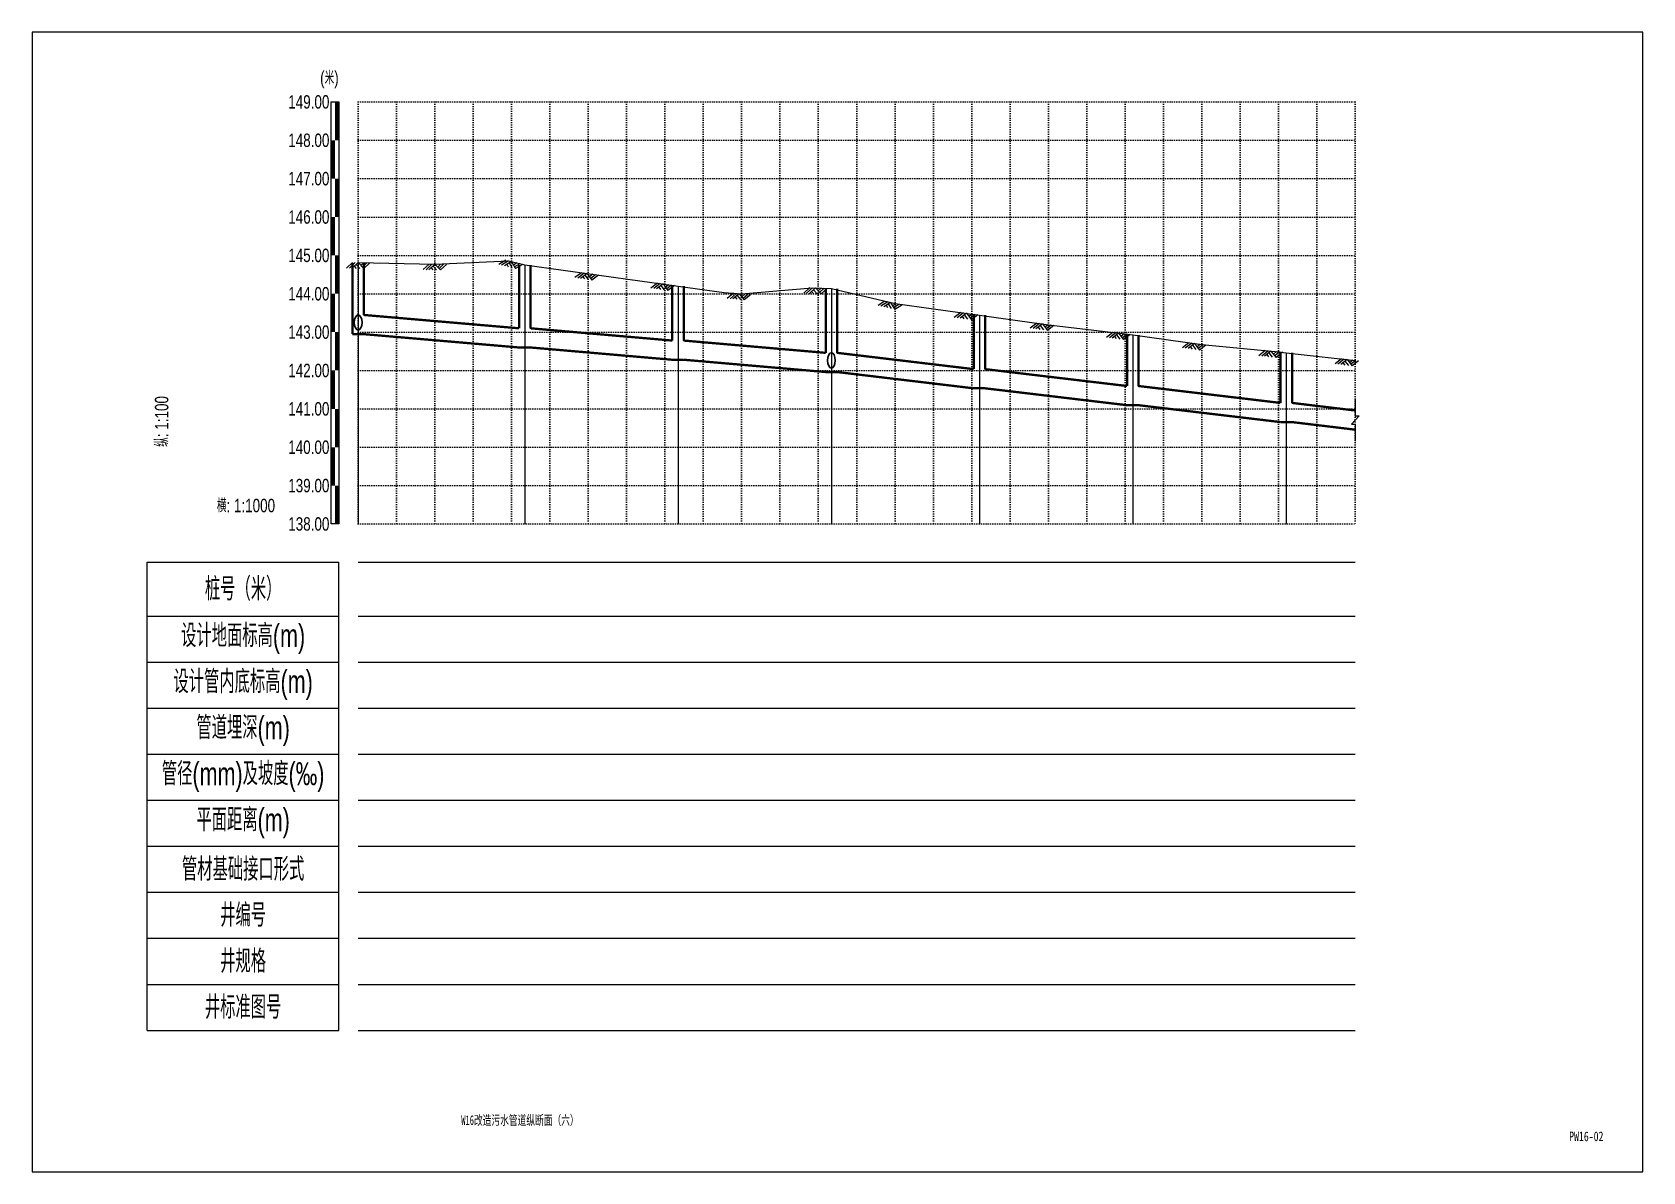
# Model space of a CAD drawing. Extents: x 529262 to 576451, y 2694391 to 2717535.
# Drawn here: x 571451.3 to 571871.3, y 2708946.5 to 2709243.5 of the extents above; entities that cross this region are included whole.
import ezdxf
from ezdxf.enums import TextEntityAlignment as Align

# ---------------------------------------------------------------- set-up
doc = ezdxf.new("R2010")
doc.units = 0
doc.linetypes.add('DOT', pattern=[6.35, 0, -6.35])
for name, color, linetype in [('GPSCOMMON', 7, 'Continuous'), ('P-说明', 7, 'Continuous'), ('图框线', 7, 'Continuous'), ('纵断_分栏线', 5, 'Continuous'), ('纵断_地面线', 3, 'Continuous'), ('纵断_标注', 2, 'Continuous'), ('纵断_标注_支管', 2, 'Continuous'), ('纵断_表头', 2, 'Continuous'), ('纵断_设计线', 1, 'Continuous'), ('纵断_高程网格', 8, 'DOT')]:
    doc.layers.add(name, color=color, linetype=linetype)
doc.layers.add('纵断污水井', color=7, linetype='Continuous', lineweight=60)
doc.layers.add('纵断污水管', color=224, linetype='Continuous', lineweight=60)
doc.styles.add('JieTuHzTxt', font='smsim.shx', dxfattribs={"width": 0.7, "bigfont": 'smfs.shx'})
doc.styles.add('SEMDI', font='smsim.shx', dxfattribs={"width": 0.75, "bigfont": 'smfs.shx'})
doc.styles.add('宋体', font='', dxfattribs={"width": 0.75})
doc.styles.get('宋体').set_extended_font_data('SimSun')

msp = doc.modelspace()

# ---------------------------------------------------------------- texts
at = {"layer": 'P-说明', "style": '宋体'}
for s, width, p in [('W16改造污水管道纵断面（六）', 0.65, (571578.466, 2708959.979)), ('PW16-02', 0.75, (571856.54, 2708955.749))]:
    msp.add_text(s, height=2.5, dxfattribs=dict(at, width=width)).set_placement(p, align=Align.MIDDLE_CENTER)
at = {"layer": '纵断_标注', "style": 'SEMDI', "width": 0.75}
msp.add_text('纵: 1:100', height=3.5, rotation=90, dxfattribs=at).set_placement((571483.269, 2709148.694), align=Align.TOP_RIGHT)
msp.add_text('横: 1:1000', height=3.5, dxfattribs=at).set_placement((571514.603, 2709117.361), align=Align.BOTTOM_RIGHT)
at = {"layer": '纵断_表头', "style": 'SEMDI', "width": 0.75}
msp.add_text('(米)', height=3.5, dxfattribs=at).set_placement((571528.769, 2709228.861), align=Align.BOTTOM_CENTER)
for s, p in [('149.00', (571528.769, 2709225.361)), ('148.00', (571528.769, 2709215.361)), ('147.00', (571528.769, 2709205.361)), ('146.00', (571528.769, 2709195.361)), ('145.00', (571528.769, 2709185.361)), ('144.00', (571528.769, 2709175.361)), ('143.00', (571528.769, 2709165.361)), ('142.00', (571528.769, 2709155.361)), ('141.00', (571528.769, 2709145.361)), ('140.00', (571528.769, 2709135.361)), ('139.00', (571528.769, 2709125.361)), ('138.00', (571528.769, 2709115.361))]:
    msp.add_text(s, height=3.5, dxfattribs=at).set_placement(p, align=Align.MIDDLE_RIGHT)

# ---------------------------------------------------------------- blocks, each defined once
blk = doc.blocks.new('A3WK')
at = {"layer": '图框线'}
blk.add_lwpolyline([(0, 0), (420, 0), (420, 297), (0, 297), (0, 0)], dxfattribs=at)
blk = doc.blocks.new('市政排水（YZ）_zdbt')
at = {"color": 0, "linetype": 'ByBlock', "lineweight": -2}
for p, q in [((-50, 0), (0, 0)), ((-50, -122), (-50, 0)), ((0, -122), (0, 0)), ((-50, -14), (0, -14)), ((-50, -26), (0, -26)), ((-50, -38), (0, -38)), ((-50, -50), (0, -50)), ((-50, -62), (0, -62)), ((-50, -74), (0, -74)), ((-50, -86), (0, -86)), ((-50, -98), (0, -98)), ((-50, -110), (0, -110)), ((-50, -122), (0, -122))]:
    blk.add_line(p, q, dxfattribs=at)
at = {"color": 0, "linetype": 'ByBlock', "lineweight": -2, "char_height": 6, "attachment_point": 5, "style": 'JieTuHzTxt'}
for s, insert in [('桩号（米）', (-25, -7)), ('设计地面标高(m)', (-25, -20)), ('设计管内底标高(m)', (-25, -32)), ('管道埋深(m)', (-25, -44)), ('管径(mm)及坡度(‰)', (-25, -56)), ('平面距离(m)', (-25, -68)), ('管材基础接口形式', (-25, -80)), ('井编号', (-25, -92)), ('井规格', (-25, -104)), ('井标准图号', (-25, -116))]:
    blk.add_mtext(s, dxfattribs=dict(at, insert=insert))
blk = doc.blocks.new('VSDesignLineBlock')
at = {"color": 0, "linetype": 'Continuous'}
for p, q in [((-1.5, 0), (-3, -1.5)), ((-0.75, 0), (-2.25, -1.5)), ((0, 0), (-1.5, -1.5)), ((0, 0), (1.5, -1.5)), ((1.5, 0), (0.75, -0.75)), ((2.25, 0), (1.12, -1.12)), ((3, 0), (1.5, -1.5)), ((-0.98, -0.98), (-0.46, -1.5)), ((-0.5, -0.5), (0.5, -1.5))]:
    blk.add_line(p, q, dxfattribs=at)

# ---------------------------------------------------------------- linework, layer by layer
for p in [(571537.769, 2709169.828), (571581.236, 2709166.351), (571621.189, 2709163.155), (571661.189, 2709159.955), (571699.798, 2709155.708), (571739.798, 2709151.308), (571779.798, 2709146.908)]:
    msp.add_point(p)
at = {"layer": 'GPSCOMMON'}
msp.add_point((571536.269, 2709115.361), dxfattribs=at)
at = {"layer": '纵断_分栏线'}
for p, q in [((571536.269, 2709105.361), (571796.269, 2709105.361)), ((571536.269, 2709091.361), (571796.269, 2709091.361)), ((571536.269, 2709079.361), (571796.269, 2709079.361)), ((571536.269, 2709067.361), (571796.269, 2709067.361)), ((571536.269, 2709055.361), (571796.269, 2709055.361)), ((571536.269, 2709043.361), (571796.269, 2709043.361)), ((571536.269, 2709031.361), (571796.269, 2709031.361)), ((571536.269, 2709019.361), (571796.269, 2709019.361)), ((571536.269, 2709007.361), (571796.269, 2709007.361)), ((571536.269, 2708995.361), (571796.269, 2708995.361)), ((571536.269, 2708983.361), (571796.269, 2708983.361))]:
    msp.add_line(p, q, dxfattribs=at)
at = {"layer": '纵断_地面线'}
msp.add_lwpolyline([(571536.269, 2709183.461), (571556.269, 2709183.081), (571575.443, 2709183.941), (571579.736, 2709182.861), (571619.689, 2709177.362), (571631.687, 2709175.711), (571636.269, 2709175.311), (571654.658, 2709176.921), (571659.689, 2709176.701), (571676.269, 2709172.821), (571696.269, 2709170.071), (571698.297, 2709169.791), (571716.269, 2709167.281), (571736.269, 2709164.891), (571738.297, 2709164.611), (571756.269, 2709162.111), (571776.269, 2709160.221), (571778.297, 2709159.991), (571796.269, 2709157.971)], dxfattribs=at)
at = {"layer": '纵断_标注'}
for p, q in [((571536.269, 2709183.461), (571536.269, 2709115.361)), ((571579.736, 2709182.861), (571579.736, 2709115.361)), ((571619.689, 2709177.362), (571619.689, 2709115.361)), ((571659.689, 2709176.701), (571659.689, 2709115.361)), ((571698.298, 2709169.791), (571698.298, 2709115.361)), ((571738.298, 2709164.611), (571738.298, 2709115.361)), ((571778.298, 2709159.991), (571778.298, 2709115.361))]:
    msp.add_line(p, q, dxfattribs=at)
for points in [[(571481.269, 2709115.361, 0, 0, 0), (571481.269, 2709140.694, 1, 0, 0), (571481.269, 2709148.694, 0, 0, 0)], [(571481.269, 2709115.361, 0, 0, 0), (571506.603, 2709115.361, 1, 0, 0), (571514.603, 2709115.361, 0, 0, 0)]]:
    msp.add_lwpolyline(points, format="xyseb", dxfattribs=at)
msp.add_lwpolyline([(571796.269, 2709147.931), (571796.269, 2709143.531), (571797.269, 2709143.531), (571795.269, 2709141.331), (571796.269, 2709141.331), (571796.269, 2709136.931)], dxfattribs=at)
at = {"layer": '纵断_标注_支管'}
for p in [(571536.269, 2709115.361), (571659.689, 2709115.361)]:
    msp.add_point(p, dxfattribs=at)
at = {"layer": '纵断_表头', "const_width": 1}
for points in [[(571530.769, 2709215.361), (571530.769, 2709225.361)], [(571529.769, 2709205.361), (571529.769, 2709215.361)], [(571530.769, 2709195.361), (571530.769, 2709205.361)], [(571529.769, 2709185.361), (571529.769, 2709195.361)], [(571530.769, 2709175.361), (571530.769, 2709185.361)], [(571529.769, 2709165.361), (571529.769, 2709175.361)], [(571530.769, 2709155.361), (571530.769, 2709165.361)], [(571529.769, 2709145.361), (571529.769, 2709155.361)], [(571530.769, 2709135.361), (571530.769, 2709145.361)], [(571529.769, 2709125.361), (571529.769, 2709135.361)], [(571530.769, 2709115.361), (571530.769, 2709125.361)]]:
    msp.add_lwpolyline(points, dxfattribs=at)
at = {"layer": '纵断_表头'}
msp.add_lwpolyline([(571531.269, 2709115.361), (571529.269, 2709115.361), (571529.269, 2709225.361), (571531.269, 2709225.361), (571531.269, 2709115.361)], dxfattribs=at)
at = {"layer": '纵断_设计线'}
msp.add_lwpolyline([(571536.269, 2709183.461), (571556.269, 2709183.081), (571575.443, 2709183.941), (571579.736, 2709182.861), (571619.689, 2709177.362), (571631.687, 2709175.711), (571636.269, 2709175.311), (571654.658, 2709176.921), (571659.689, 2709176.701), (571676.269, 2709172.821), (571696.269, 2709170.071), (571698.297, 2709169.791), (571716.269, 2709167.281), (571736.269, 2709164.891), (571738.297, 2709164.611), (571756.269, 2709162.111), (571776.269, 2709160.221), (571778.297, 2709159.991), (571796.269, 2709157.971)], dxfattribs=at)
at = {"layer": '纵断_高程网格', "ltscale": 0.0787}
for p, q in [((571536.269, 2709225.361), (571796.269, 2709225.361)), ((571536.269, 2709225.361), (571536.269, 2709115.361)), ((571546.269, 2709225.361), (571546.269, 2709115.361)), ((571556.269, 2709225.361), (571556.269, 2709115.361)), ((571566.269, 2709225.361), (571566.269, 2709115.361)), ((571576.269, 2709225.361), (571576.269, 2709115.361)), ((571586.269, 2709225.361), (571586.269, 2709115.361)), ((571596.269, 2709225.361), (571596.269, 2709115.361)), ((571606.269, 2709225.361), (571606.269, 2709115.361)), ((571616.269, 2709225.361), (571616.269, 2709115.361)), ((571626.269, 2709225.361), (571626.269, 2709115.361)), ((571636.269, 2709225.361), (571636.269, 2709115.361)), ((571646.269, 2709225.361), (571646.269, 2709115.361)), ((571656.269, 2709225.361), (571656.269, 2709115.361)), ((571666.269, 2709225.361), (571666.269, 2709115.361)), ((571676.269, 2709225.361), (571676.269, 2709115.361)), ((571686.269, 2709225.361), (571686.269, 2709115.361)), ((571696.269, 2709225.361), (571696.269, 2709115.361)), ((571706.269, 2709225.361), (571706.269, 2709115.361)), ((571716.269, 2709225.361), (571716.269, 2709115.361)), ((571726.269, 2709225.361), (571726.269, 2709115.361)), ((571736.269, 2709225.361), (571736.269, 2709115.361)), ((571746.269, 2709225.361), (571746.269, 2709115.361)), ((571756.269, 2709225.361), (571756.269, 2709115.361)), ((571766.269, 2709225.361), (571766.269, 2709115.361)), ((571776.269, 2709225.361), (571776.269, 2709115.361)), ((571786.269, 2709225.361), (571786.269, 2709115.361)), ((571796.269, 2709225.361), (571796.269, 2709115.361)), ((571536.269, 2709215.361), (571796.269, 2709215.361)), ((571536.269, 2709205.361), (571796.269, 2709205.361)), ((571536.269, 2709195.361), (571796.269, 2709195.361)), ((571536.269, 2709185.361), (571796.269, 2709185.361)), ((571536.269, 2709175.361), (571796.269, 2709175.361)), ((571536.269, 2709165.361), (571796.269, 2709165.361)), ((571536.269, 2709155.361), (571796.269, 2709155.361)), ((571536.269, 2709145.361), (571796.269, 2709145.361)), ((571536.269, 2709135.361), (571796.269, 2709135.361)), ((571536.269, 2709125.361), (571796.269, 2709125.361)), ((571536.269, 2709115.361), (571796.269, 2709115.361))]:
    msp.add_line(p, q, dxfattribs=at)
at = {"layer": '纵断污水井', "const_width": 0.6}
for points in [[(571534.769, 2709183.461), (571534.769, 2709164.828)], [(571537.769, 2709183.461), (571537.769, 2709169.831)], [(571578.236, 2709182.861), (571578.236, 2709166.351)], [(571581.236, 2709182.861), (571581.236, 2709166.351)], [(571618.189, 2709177.362), (571618.189, 2709163.155)], [(571621.189, 2709177.362), (571621.189, 2709163.151)], [(571658.189, 2709176.701), (571658.189, 2709159.955)], [(571661.189, 2709176.701), (571661.189, 2709159.951)], [(571696.798, 2709169.791), (571696.798, 2709155.708)], [(571699.798, 2709169.791), (571699.798, 2709155.711)], [(571534.769, 2709164.831), (571537.769, 2709164.831)], [(571736.798, 2709164.611), (571736.798, 2709151.308)], [(571739.798, 2709164.611), (571739.798, 2709151.311)], [(571578.236, 2709161.351), (571581.236, 2709161.351)], [(571618.189, 2709158.151), (571621.189, 2709158.151)], [(571776.798, 2709159.991), (571776.798, 2709146.908)], [(571779.798, 2709159.991), (571779.798, 2709146.911)], [(571658.189, 2709154.951), (571661.189, 2709154.951)], [(571696.798, 2709150.711), (571699.798, 2709150.711)], [(571736.798, 2709146.311), (571739.798, 2709146.311)], [(571776.798, 2709141.911), (571779.798, 2709141.911)]]:
    msp.add_lwpolyline(points, dxfattribs=at)
at = {"layer": '纵断污水管', "const_width": 0.6}
for points in [[(571537.769, 2709169.828), (571578.236, 2709166.351)], [(571537.769, 2709164.828), (571578.236, 2709161.351)], [(571581.236, 2709166.351), (571618.189, 2709163.155)], [(571621.189, 2709163.155), (571658.189, 2709159.955)], [(571581.236, 2709161.351), (571618.189, 2709158.155)], [(571621.189, 2709158.155), (571658.189, 2709154.955)], [(571661.189, 2709159.955), (571696.798, 2709155.708)], [(571661.189, 2709154.955), (571696.798, 2709150.708)], [(571699.798, 2709155.708), (571736.798, 2709151.308)], [(571699.798, 2709150.708), (571736.798, 2709146.308)], [(571739.798, 2709151.308), (571776.798, 2709146.908)], [(571739.798, 2709146.308), (571776.798, 2709141.908)], [(571779.798, 2709146.908), (571796.269, 2709144.931)], [(571779.798, 2709141.908), (571796.269, 2709139.931)]]:
    msp.add_lwpolyline(points, dxfattribs=at)
at = {"layer": '纵断污水管', "lineweight": 30}
for centre in [(571536.269, 2709167.868), (571659.689, 2709157.995)]:
    msp.add_ellipse(centre, major_axis=(0, 2), ratio=0.5, dxfattribs=at)

# ---------------------------------------------------------------- block references
at = {"layer": '纵断_标注'}
for p, rotation in [((571576.222, 2709183.745), 345.8789995250461), ((571536.269, 2709183.461), 358.911511158525), ((571556.266, 2709183.081), 358.911511158525), ((571595.96, 2709180.628), 352.1636014184671), ((571615.773, 2709177.901), 352.1636014184671), ((571635.608, 2709175.369), 355.0108344148651), ((571655.534, 2709176.883), 357.4961148530357), ((571675.114, 2709173.091), 346.828840736666), ((571694.907, 2709170.258), 352.1709234899404), ((571714.716, 2709167.498), 352.0494012690372), ((571734.57, 2709165.094), 353.1854694714737), ((571754.384, 2709162.373), 352.0806742851694), ((571774.286, 2709160.408), 354.6015804904065), ((571794.164, 2709158.208), 353.5870375322327)]:
    msp.add_blockref('VSDesignLineBlock', p, dxfattribs=dict(at, rotation=rotation))
at = {"layer": '纵断_表头'}
for name, p in [('A3WK', (571451.268, 2708946.518)), ('A3WK', (571451.269, 2708946.519)), ('市政排水（YZ）_zdbt', (571531.269, 2709105.361))]:
    msp.add_blockref(name, p, dxfattribs=at)

msp.set_redraw_order([(e.dxf.handle, doc.entitydb.next_handle()) for e in msp.query("TEXT MTEXT ATTDEF DIMENSION ARC_DIMENSION")])  # texts and dimensions are drawn at this point

doc.saveas('drawing.dxf')
